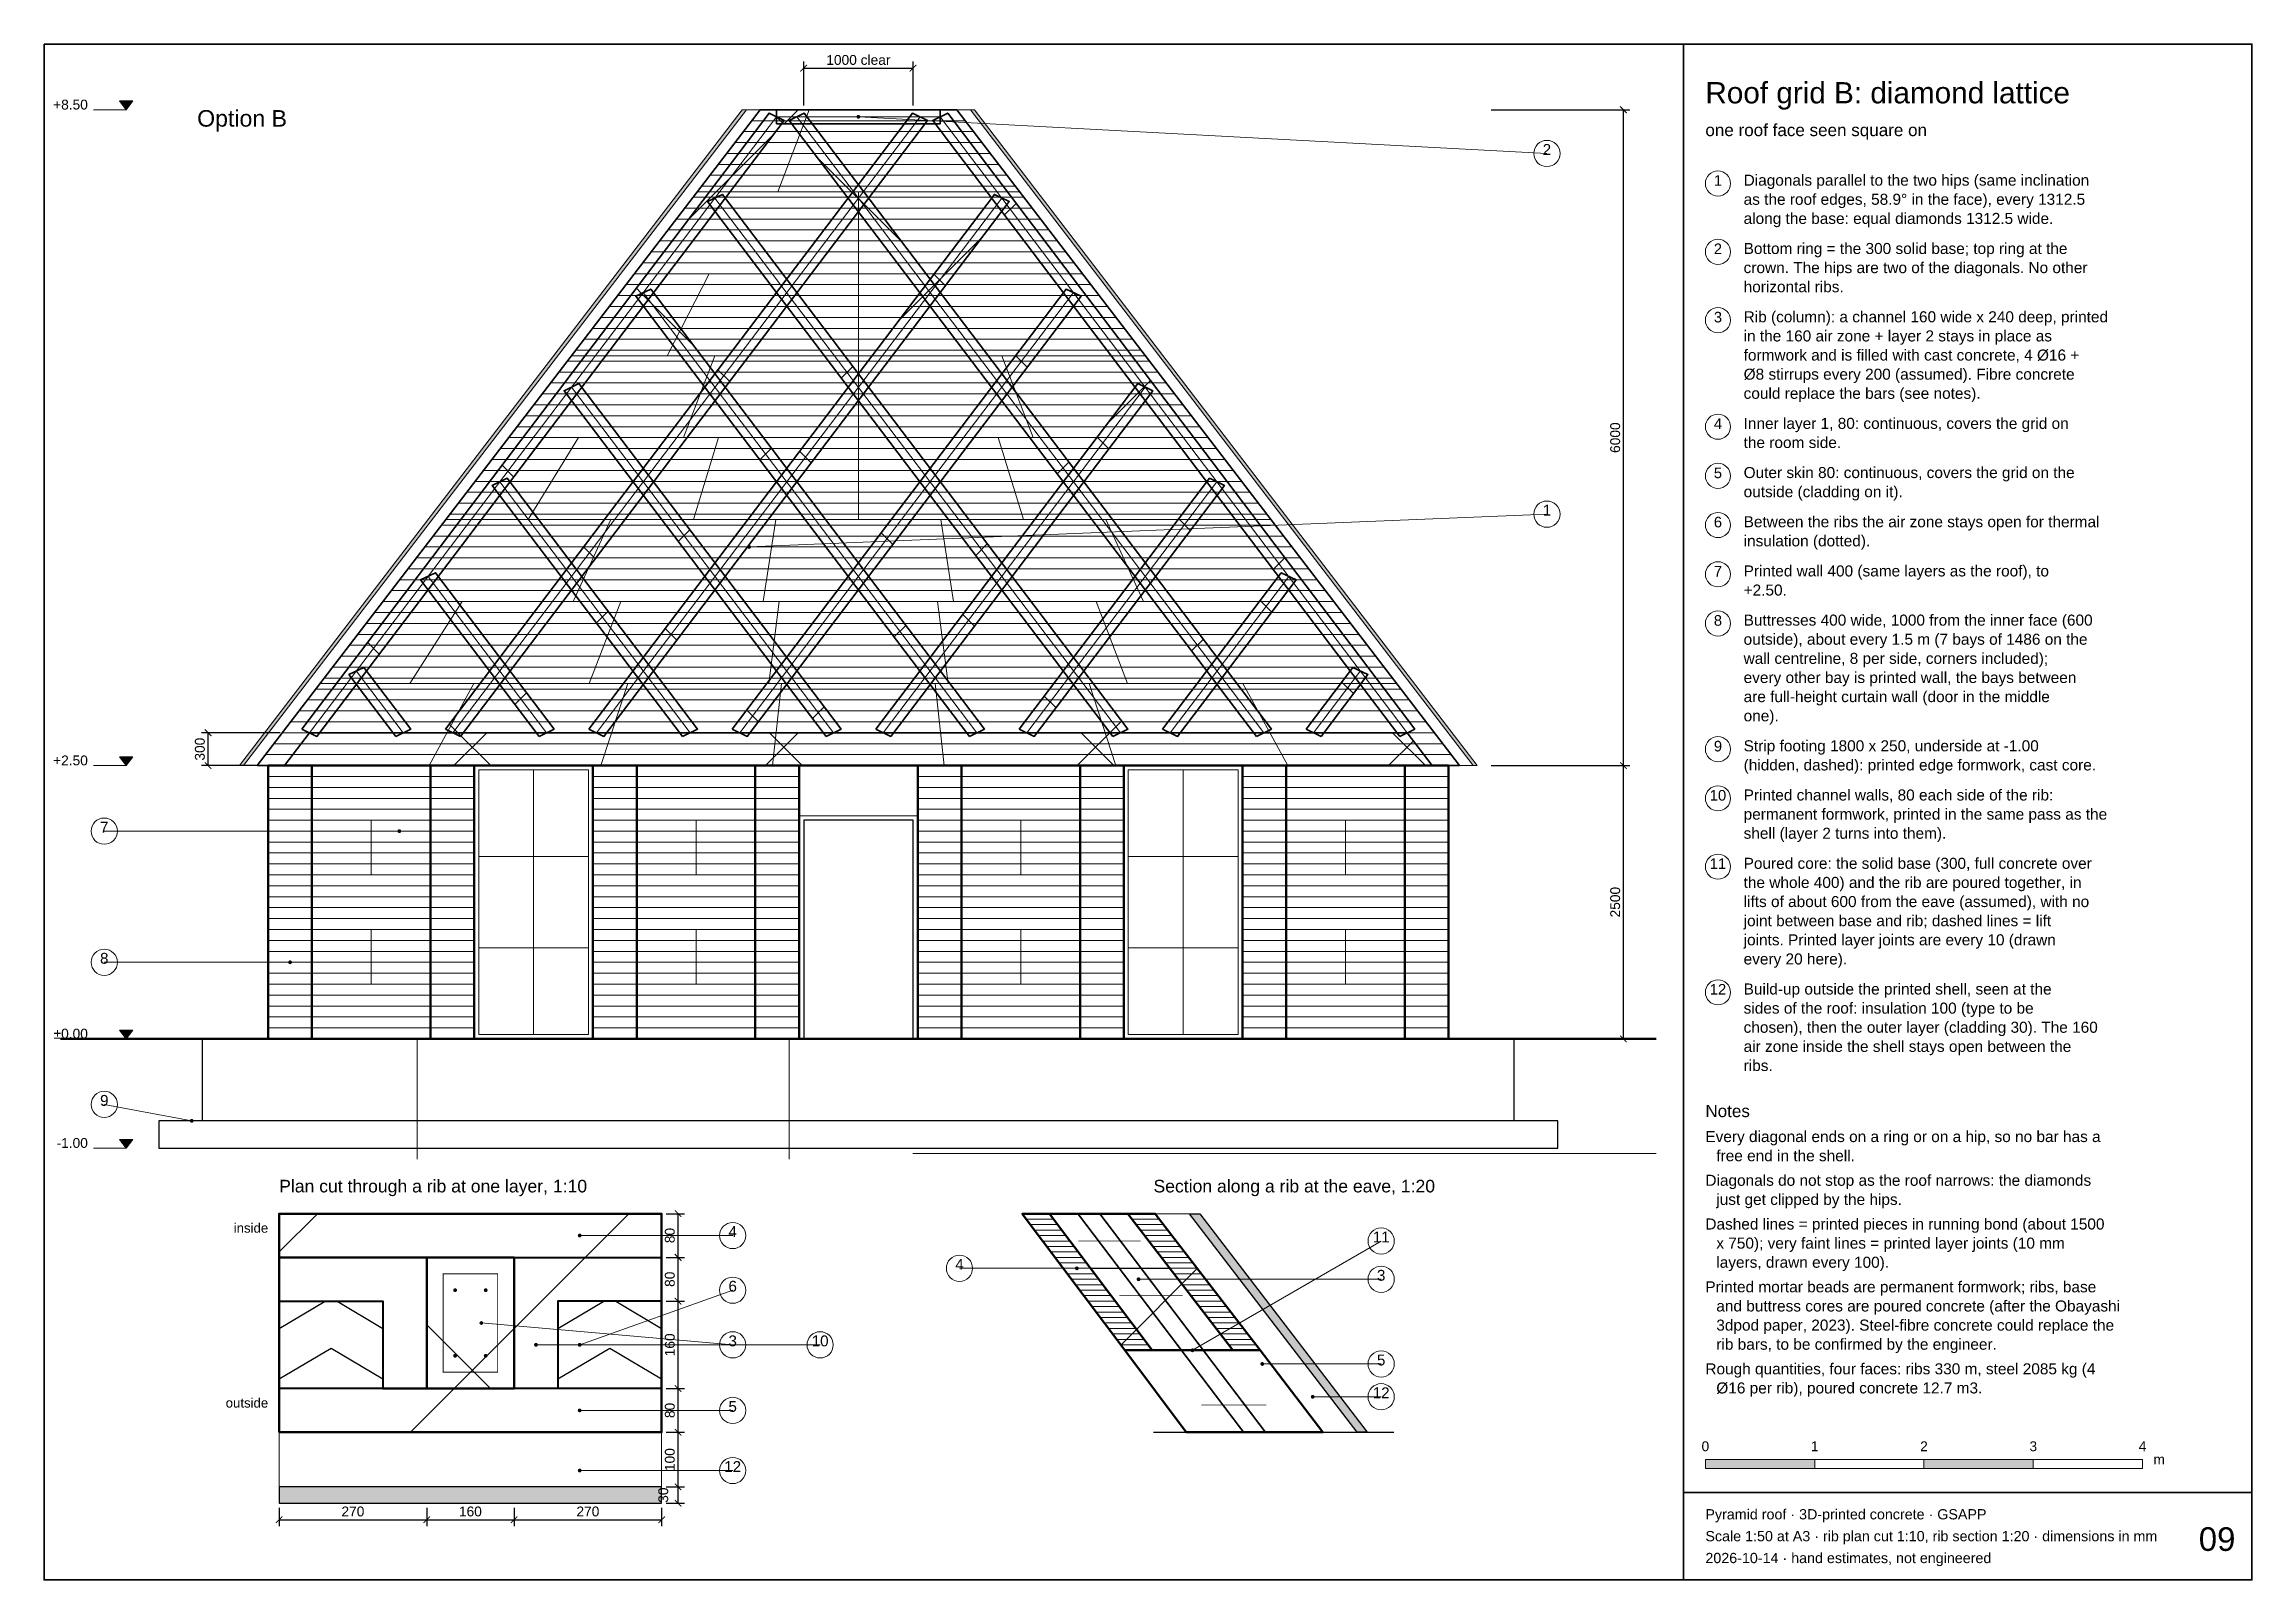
# Paper-space layout '09 roof-grid-B-elevation' of a CAD drawing. Header units: millimetres. Extents: x 8 to 412, y 8 to 289.
# The model-space entities are those that its viewports show. They can reach past a viewport. Long polylines and large blocks are cut down to what shows.
import ezdxf
from ezdxf.enums import TextEntityAlignment as Align

# ---------------------------------------------------------------- set-up
doc = ezdxf.new("R2010")
doc.units = ezdxf.units.MM
doc.linetypes.add('DASHED', pattern=[1.524, 1.27, -0.254])
for name, color, linetype, lineweight in [('ANNOTATION', 4, 'CONTINUOUS', 18), ('BACKGROUND', 9, 'CONTINUOUS', 13), ('CLADDING', 7, 'Continuous', 9), ('DIMS', 3, 'CONTINUOUS', 18), ('HATCH-CAST', 7, 'CONTINUOUS', 9), ('HATCH-EARTH', 8, 'CONTINUOUS', 9), ('HATCH-INSULATION', 7, 'Continuous', 9), ('HATCH-PRINTED', 7, 'CONTINUOUS', 9), ('HIDDEN-AXIS', 8, 'DASHED', 18), ('LINES', 7, 'CONTINUOUS', 25), ('OUTLINE-CUT', 7, 'CONTINUOUS', 50), ('OUTLINE-FINE', 7, 'CONTINUOUS', 25), ('PRINT-LAYERS', 7, 'CONTINUOUS', 9), ('PRINTED-BEAD', 7, 'CONTINUOUS', 25), ('REBAR', 1, 'CONTINUOUS', 0), ('TEXT', 7, 'CONTINUOUS', 18), ('TITLEBLOCK', 7, 'CONTINUOUS', 18)]:
    doc.layers.add(name, color=color, linetype=linetype, lineweight=lineweight)
doc.styles.get("Standard").update_dxf_attribs({"font": 'arial.ttf'})
doc.dimstyles.new('PYR-1-50', dxfattribs={"dimscale": 50, "dimtxt": 1.8, "dimasz": 1.2, "dimexe": 1.2, "dimexo": 0.8, "dimgap": 0.6, "dimtad": 1, "dimdec": 0, "dimtxsty": 'Standard', "dimblk": 'ARCHTICK', "dimcen": 2.5, "dimclrd": 3, "dimclre": 3, "dimclrt": 7, "dimazin": 3, "dimtfac": 1, "dimtmove": 0, "dimatfit": 3})
pattern_1 = [(0, (0, 0), (442.9134, 885.827), [0, -885.827])]
pattern_2 = [(45, (0, 0), (-1425.35, 1425.35), []), (135, (0, 0), (-1425.35, -1425.35), [])]
pattern_3 = [(45, (0, 0), (-1425.35, 1425.35), [])]

psp = doc.layouts.new('09 roof-grid-B-elevation')

# ---------------------------------------------------------------- texts
at = {"layer": 'TITLEBLOCK'}
for s, height, p in [('Roof grid B: diamond lattice', 3.888, (312, 277)), ('one roof face seen square on', 2.232, (312, 271.5)), ('Diagonals parallel to the two hips (same inclination', 2.016, (319, 262.5)), ('as the roof edges, 58.9° in the face), every 1312.5', 2.016, (319, 259)), ('along the base: equal diamonds 1312.5 wide.', 2.016, (319, 255.5)), ('Bottom ring = the 300 solid base; top ring at the', 2.016, (319, 250)), ('crown. The hips are two of the diagonals. No other', 2.016, (319, 246.5)), ('horizontal ribs.', 2.016, (319, 243)), ('Rib (column): a channel 160 wide x 240 deep, printed', 2.016, (319, 237.5)), ('in the 160 air zone + layer 2 stays in place as', 2.016, (319, 234)), ('formwork and is filled with cast concrete, 4 Ø16 +', 2.016, (319, 230.5)), ('Ø8 stirrups every 200 (assumed). Fibre concrete', 2.016, (319, 227)), ('could replace the bars (see notes).', 2.016, (319, 223.5)), ('Inner layer 1, 80: continuous, covers the grid on', 2.016, (319, 218)), ('the room side.', 2.016, (319, 214.5)), ('Outer skin 80: continuous, covers the grid on the', 2.016, (319, 209)), ('outside (cladding on it).', 2.016, (319, 205.5)), ('Between the ribs the air zone stays open for thermal', 2.016, (319, 200)), ('insulation (dotted).', 2.016, (319, 196.5)), ('+2.50.', 2.016, (319, 187.5)), ('Printed wall 400 (same layers as the roof), to', 2.016, (319, 191)), ('Buttresses 400 wide, 1000 from the inner face (600', 2.016, (319, 182)), ('outside), about every 1.5 m (7 bays of 1486 on the', 2.016, (319, 178.5)), ('wall centreline, 8 per side, corners included);', 2.016, (319, 175)), ('every other bay is printed wall, the bays between', 2.016, (319, 171.5)), ('are full-height curtain wall (door in the middle', 2.016, (319, 168)), ('one).', 2.016, (319, 164.5)), ('Strip footing 1800 x 250, underside at -1.00', 2.016, (319, 159)), ('(hidden, dashed): printed edge formwork, cast core.', 2.016, (319, 155.5)), ('Printed channel walls, 80 each side of the rib:', 2.016, (319, 150)), ('shell (layer 2 turns into them).', 2.016, (319, 143)), ('permanent formwork, printed in the same pass as the', 2.016, (319, 146.5)), ('Poured core: the solid base (300, full concrete over', 2.016, (319, 137.5)), ('the whole 400) and the rib are poured together, in', 2.016, (319, 134)), ('joint between base and rib; dashed lines = lift', 2.016, (319, 127)), ('lifts of about 600 from the eave (assumed), with no', 2.016, (319, 130.5)), ('joints. Printed layer joints are every 10 (drawn', 2.016, (319, 123.5)), ('every 20 here).', 2.016, (319, 120)), ('Build-up outside the printed shell, seen at the', 2.016, (319, 114.5)), ('sides of the roof: insulation 100 (type to be', 2.016, (319, 111)), ('chosen), then the outer layer (cladding 30). The 160', 2.016, (319, 107.5)), ('air zone inside the shell stays open between the', 2.016, (319, 104)), ('ribs.', 2.016, (319, 100.5)), ('Notes', 2.232, (312, 92)), ('Every diagonal ends on a ring or on a hip, so no bar has a', 2.016, (312, 87.5)), ('free end in the shell.', 2.016, (314, 84)), ('Diagonals do not stop as the roof narrows: the diamonds', 2.016, (312, 79.5)), ('just get clipped by the hips.', 2.016, (314, 76)), ('Dashed lines = printed pieces in running bond (about 1500', 2.016, (312, 71.5)), ('x 750); very faint lines = printed layer joints (10 mm', 2.016, (314, 68)), ('layers, drawn every 100).', 2.016, (314, 64.5)), ('Printed mortar beads are permanent formwork; ribs, base', 2.016, (312, 60)), ('and buttress cores are poured concrete (after the Obayashi', 2.016, (314, 56.5)), ('3dpod paper, 2023). Steel-fibre concrete could replace the', 2.016, (314, 53)), ('rib bars, to be confirmed by the engineer.', 2.016, (314, 49.5)), ('Rough quantities, four faces: ribs 330 m, steel 2085 kg (4', 2.016, (312, 45)), ('Ø16 per rib), poured concrete 12.7 m3.', 2.016, (314, 41.5)), ('m', 1.8, (394, 28.6)), ('Pyramid roof · 3D-printed concrete · GSAPP', 1.872, (312, 18.5)), ('Scale 1:50 at A3 · rib plan cut 1:10, rib section 1:20 · dimensions in mm', 1.872, (312, 14.5)), ('2026-10-14 · hand estimates, not engineered', 1.872, (312, 10.5))]:
    psp.add_text(s, height=height, dxfattribs=at).set_placement(p, align=Align.BOTTOM_LEFT)
for s, height, p in [('1', 1.94, (314.3, 262.5)), ('2', 1.94, (314.3, 250)), ('3', 1.94, (314.3, 237.5)), ('4', 1.94, (314.3, 218)), ('5', 1.94, (314.3, 209)), ('6', 1.94, (314.3, 200)), ('7', 1.94, (314.3, 191)), ('8', 1.94, (314.3, 182)), ('9', 1.94, (314.3, 159)), ('10', 1.944, (314.3, 150)), ('11', 1.944, (314.3, 137.5)), ('12', 1.944, (314.3, 114.5)), ('0', 1.8, (312, 31)), ('1', 1.8, (332, 31)), ('2', 1.8, (352, 31)), ('3', 1.8, (372, 31)), ('4', 1.8, (392, 31))]:
    psp.add_text(s, height=height, dxfattribs=at).set_placement(p, align=Align.BOTTOM_CENTER)
psp.add_text('09', height=4.32, dxfattribs=at).set_placement((409, 12), align=Align.BOTTOM_RIGHT)

msp = doc.modelspace()

# ---------------------------------------------------------------- texts
at = {"layer": 'ANNOTATION', "ltscale": 50}
for s, p in [('+8.50', (137593.2, 12935)), ('+2.50', (137593.2, 6935)), ('±0.00', (137593.2, 4435)), ('-1.00', (137593.2, 3435))]:
    msp.add_text(s, height=90, dxfattribs=at).set_placement(p, align=Align.BOTTOM_RIGHT)
for s, height, p in [('2', 99.4, (150943.2, 12516.8)), ('1', 99.4, (150943.2, 9216.8)), ('7', 99.4, (137743.2, 6316.8)), ('8', 99.4, (137743.2, 5116.8)), ('9', 99.4, (137743.2, 3816.8)), ('4', 99.4, (143493.2, 2616.8)), ('11', 99.36, (149426.5, 2566.8)), ('4', 99.4, (145568.2, 2316.8)), ('6', 99.4, (143493.2, 2116.8)), ('3', 99.4, (149426.5, 2216.8)), ('3', 99.4, (143493.2, 1616.8)), ('10', 99.36, (144293.2, 1616.8)), ('5', 99.4, (149426.5, 1441.8)), ('12', 99.36, (149426.5, 1141.8)), ('5', 99.4, (143493.2, 1016.8)), ('12', 99.36, (143493.2, 466.8))]:
    msp.add_text(s, height=height, dxfattribs=at).set_placement(p, align=Align.BOTTOM_CENTER)
at = {"layer": 'TEXT', "ltscale": 50}
for s, height, p in [('Option B', 151.2, (138593.2, 12760)), ('Plan cut through a rib at one layer, 1:10', 115.2, (139343.2, 3020)), ('Section along a rib at the eave, 1:20', 115.2, (147343.2, 3020))]:
    msp.add_text(s, height=height, dxfattribs=at).set_placement(p, align=Align.BOTTOM_LEFT)
for s, p in [('inside', (139243.2, 2660)), ('outside', (139243.2, 1060))]:
    msp.add_text(s, height=86.4, dxfattribs=at).set_placement(p, align=Align.BOTTOM_RIGHT)

# ---------------------------------------------------------------- blocks, each defined once
blk = doc.blocks.new('_ARCHTICK')
at = {"color": 0, "linetype": 'BYBLOCK', "const_width": 0.15}
blk.add_lwpolyline([(-0.5, -0.5), (0.5, 0.5)], dxfattribs=at)

# ---------------------------------------------------------------- dimensions: what is measured, and where the dimension line sits
at = {"layer": 'DIMS'}
msp.add_linear_dim(base=(144143.2, 13340), p1=(144143.2, 12960), p2=(145143.2, 12960), text='<> clear', dimstyle='PYR-1-50', dxfattribs=at).render()
for base, p1, p2 in [((151643.2, 6960), (150393.2, 6960), (150393.2, 12960)), ((138693.2, 6960), (139393.2, 6960), (139393.2, 7260)), ((151643.2, 4460), (150743.2, 4460), (150743.2, 6960))]:
    msp.add_linear_dim(base=base, p1=p1, p2=p2, angle=90, dimstyle='PYR-1-50', dxfattribs=at).render()
for base, p1, p2 in [((142993.2, 2460), (142843.2, 2460), (142843.2, 2860)), ((142993.2, 2060), (142843.2, 2060), (142843.2, 2460)), ((142993.2, 1260), (142843.2, 1260), (142843.2, 2060)), ((142993.2, 860), (142843.2, 860), (142843.2, 1260)), ((142993.2, 360), (142843.2, 360), (142843.2, 860)), ((142993.2, 210), (142843.2, 210), (142843.2, 360))]:
    msp.add_linear_dim(base=base, p1=p1, p2=p2, angle=90, dimstyle='PYR-1-50', override={"dimlfac": 0.2}, dxfattribs=at).render()
for base, p1, p2 in [((139343.2, 60), (139343.2, 210), (140693.2, 210)), ((140693.2, 60), (140693.2, 210), (141493.2, 210)), ((141493.2, 60), (141493.2, 210), (142843.2, 210))]:
    msp.add_linear_dim(base=base, p1=p1, p2=p2, dimstyle='PYR-1-50', override={"dimlfac": 0.2}, dxfattribs=at).render()

# ---------------------------------------------------------------- hatches: boundary and pattern name
at = {"layer": 'ANNOTATION', "ltscale": 50}
h = msp.add_hatch(color=7, dxfattribs=at)
h.dxf.hatch_style = 1
h.paths.add_polyline_path([(138003.2, 13040), (137943.2, 12960), (137883.2, 13040)])
h = msp.add_hatch(color=7, dxfattribs=at)
h.dxf.hatch_style = 1
edge = h.paths.add_edge_path()
edge.add_arc((144643.2, 12896), 17.5, 0, 360)
h = msp.add_hatch(color=7, dxfattribs=at)
h.dxf.hatch_style = 1
edge = h.paths.add_edge_path()
edge.add_arc((143643.2, 8960), 17.5, 0, 360)
h = msp.add_hatch(color=7, dxfattribs=at)
h.dxf.hatch_style = 1
h.paths.add_polyline_path([(138003.2, 7040), (137943.2, 6960), (137883.2, 7040)])
h = msp.add_hatch(color=7, dxfattribs=at)
h.dxf.hatch_style = 1
edge = h.paths.add_edge_path()
edge.add_arc((140443.2, 6360), 17.5, 0, 360)
h = msp.add_hatch(color=7, dxfattribs=at)
h.dxf.hatch_style = 1
edge = h.paths.add_edge_path()
edge.add_arc((139443.2, 5160), 17.5, 0, 360)
h = msp.add_hatch(color=7, dxfattribs=at)
h.dxf.hatch_style = 1
h.paths.add_polyline_path([(138003.2, 4540), (137943.2, 4460), (137883.2, 4540)])
h = msp.add_hatch(color=7, dxfattribs=at)
h.dxf.hatch_style = 1
edge = h.paths.add_edge_path()
edge.add_arc((138543.2, 3710), 17.5, 0, 360)
h = msp.add_hatch(color=7, dxfattribs=at)
h.dxf.hatch_style = 1
h.paths.add_polyline_path([(138003.2, 3540), (137943.2, 3460), (137883.2, 3540)])
h = msp.add_hatch(color=7, dxfattribs=at)
h.dxf.hatch_style = 1
edge = h.paths.add_edge_path()
edge.add_arc((142093.2, 2660), 17.5, 0, 360)
h = msp.add_hatch(color=7, dxfattribs=at)
h.dxf.hatch_style = 1
edge = h.paths.add_edge_path()
edge.add_arc((146643.2, 2360), 17.5, 0, 360)
h = msp.add_hatch(color=7, dxfattribs=at)
h.dxf.hatch_style = 1
edge = h.paths.add_edge_path()
edge.add_arc((147206.5, 2260), 17.5, 0, 360)
h = msp.add_hatch(color=7, dxfattribs=at)
h.dxf.hatch_style = 1
edge = h.paths.add_edge_path()
edge.add_arc((141193.2, 1860), 17.5, 0, 360)
h = msp.add_hatch(color=7, dxfattribs=at)
h.dxf.hatch_style = 1
edge = h.paths.add_edge_path()
edge.add_arc((141693.2, 1660), 17.5, 0, 360)
h = msp.add_hatch(color=7, dxfattribs=at)
h.dxf.hatch_style = 1
edge = h.paths.add_edge_path()
edge.add_arc((142093.2, 1660), 17.5, 0, 360)
h = msp.add_hatch(color=7, dxfattribs=at)
h.dxf.hatch_style = 1
edge = h.paths.add_edge_path()
edge.add_arc((147699.4, 1610), 17.5, 0, 360)
h = msp.add_hatch(color=7, dxfattribs=at)
h.dxf.hatch_style = 1
edge = h.paths.add_edge_path()
edge.add_arc((148339, 1485), 17.5, 0, 360)
h = msp.add_hatch(color=7, dxfattribs=at)
h.dxf.hatch_style = 1
edge = h.paths.add_edge_path()
edge.add_arc((142093.2, 1060), 17.5, 0, 360)
h = msp.add_hatch(color=7, dxfattribs=at)
h.dxf.hatch_style = 1
edge = h.paths.add_edge_path()
edge.add_arc((148800.2, 1185), 17.5, 0, 360)
h = msp.add_hatch(color=7, dxfattribs=at)
h.dxf.hatch_style = 1
edge = h.paths.add_edge_path()
edge.add_arc((142093.2, 510), 17.5, 0, 360)
at = {"layer": 'CLADDING', "ltscale": 50}
h = msp.add_hatch(color=7, dxfattribs=at)
h.dxf.hatch_style = 1
h.paths.add_polyline_path([(138980.7, 6960), (143580.7, 12960), (143618.2, 12960), (139018.2, 6960)])
h = msp.add_hatch(color=7, dxfattribs=at)
h.dxf.hatch_style = 1
h.paths.add_polyline_path([(150268.2, 6960), (145668.2, 12960), (145705.7, 12960), (150305.7, 6960)])
h = msp.add_hatch(color=7, dxfattribs=at)
h.dxf.hatch_style = 1
h.paths.add_polyline_path([(149205.7, 860), (147672.3, 2860), (147766.1, 2860), (149299.4, 860)])
h = msp.add_hatch(color=7, dxfattribs=at)
h.dxf.hatch_style = 1
h.paths.add_polyline_path([(142843.2, 360), (142843.2, 210), (139343.2, 210), (139343.2, 360)])
at = {"layer": 'HATCH-CAST', "ltscale": 50}
h = msp.add_hatch(dxfattribs=at)
h.set_pattern_fill('ANSI37', scale=25.19685)
h.set_pattern_definition(pattern_2)
h.paths.add_polyline_path([(139714.1, 7260), (139620.7, 7260), (139552.2, 7293), (143826.1, 12929), (143894.6, 12896), (143894.6, 12832), (143939.6, 12832), (143424.1, 12152.3), (143399.1, 12185.3), (143262.2, 12119.3), (143330.7, 12029.1), (142767.9, 11286.9), (142742.9, 11319.9), (142605.9, 11254), (142674.4, 11163.7), (142111.6, 10421.5), (142086.6, 10454.5), (141949.7, 10388.6), (142018.2, 10298.3), (141455.4, 9556.2), (141430.4, 9589.1), (141293.4, 9523.2), (141361.9, 9432.9), (140799.1, 8690.8), (140774.1, 8723.7), (140637.2, 8657.8), (140705.7, 8567.5), (140142.9, 7825.4), (140117.9, 7858.4), (139980.9, 7792.4), (140049.4, 7702.1)])
h = msp.add_hatch(dxfattribs=at)
h.set_pattern_fill('ANSI37', scale=25.19685)
h.set_pattern_definition(pattern_2)
h.paths.add_polyline_path([(145391.7, 12960), (145391.7, 12832), (143894.6, 12832), (143894.6, 12960)])
h = msp.add_hatch(dxfattribs=at)
h.set_pattern_fill('ANSI37', scale=25.19685)
h.set_pattern_definition(pattern_2)
h.paths.add_polyline_path([(147268.2, 10298.3), (147336.6, 10388.6), (147199.7, 10454.5), (147174.7, 10421.5), (146611.9, 11163.7), (146680.4, 11254), (146543.4, 11319.9), (146518.4, 11286.9), (145955.7, 12029.1), (146024.1, 12119.3), (145887.2, 12185.3), (145862.2, 12152.3), (145346.7, 12832), (145391.7, 12832), (145391.7, 12896), (145460.2, 12929), (149734.1, 7293), (149665.7, 7260), (149572.2, 7260), (149236.9, 7702.1), (149305.4, 7792.4), (149168.4, 7858.4), (149143.4, 7825.4), (148580.7, 8567.5), (148649.1, 8657.8), (148512.2, 8723.7), (148487.2, 8690.8), (147924.4, 9432.9), (147992.9, 9523.2), (147855.9, 9589.1), (147830.9, 9556.2)])
h = msp.add_hatch(dxfattribs=at)
h.set_pattern_fill('ANSI37', scale=25.19685)
h.set_pattern_definition(pattern_2)
h.paths.add_polyline_path([(144034.2, 12832), (144221.2, 12832), (145299.4, 11410.2), (145205.9, 11286.9)])
h = msp.add_hatch(dxfattribs=at)
h.set_pattern_fill('ANSI37', scale=25.19685)
h.set_pattern_definition(pattern_2)
h.paths.add_polyline_path([(145065.1, 12832), (145252.1, 12832), (144736.6, 12152.3), (144643.2, 12275.6)])
h = msp.add_hatch(dxfattribs=at)
h.set_pattern_fill('ANSI37', scale=25.19685)
h.set_pattern_definition(pattern_2)
h.paths.add_polyline_path([(143399.1, 12185.3), (145299.4, 9679.4), (145205.9, 9556.2), (143262.2, 12119.3)])
h = msp.add_hatch(dxfattribs=at)
h.set_pattern_fill('ANSI37', scale=25.19685)
h.set_pattern_definition(pattern_2)
h.paths.add_polyline_path([(144549.7, 12152.3), (144643.2, 12029.1), (144080.4, 11286.9), (143986.9, 11410.2)])
h = msp.add_hatch(dxfattribs=at)
h.set_pattern_fill('ANSI37', scale=25.19685)
h.set_pattern_definition(pattern_2)
h.paths.add_polyline_path([(144736.6, 10421.5), (144643.2, 10544.8), (145887.2, 12185.3), (146024.1, 12119.3)])
h = msp.add_hatch(dxfattribs=at)
h.set_pattern_fill('ANSI37', scale=25.19685)
h.set_pattern_definition(pattern_2)
h.paths.add_polyline_path([(145205.9, 7825.4), (142605.9, 11254), (142742.9, 11319.9), (145299.4, 7948.6)])
h = msp.add_hatch(dxfattribs=at)
h.set_pattern_fill('ANSI37', scale=25.19685)
h.set_pattern_definition(pattern_2)
h.paths.add_polyline_path([(146543.4, 11319.9), (146680.4, 11254), (144736.6, 8690.8), (144643.2, 8814)])
h = msp.add_hatch(dxfattribs=at)
h.set_pattern_fill('ANSI37', scale=25.19685)
h.set_pattern_definition(pattern_2)
h.paths.add_polyline_path([(143893.4, 11286.9), (143986.9, 11163.7), (143424.1, 10421.5), (143330.7, 10544.8)])
h = msp.add_hatch(dxfattribs=at)
h.set_pattern_fill('ANSI37', scale=25.19685)
h.set_pattern_definition(pattern_2)
h.paths.add_polyline_path([(145862.2, 10421.5), (145299.4, 11163.7), (145392.9, 11286.9), (145955.7, 10544.8)])
h = msp.add_hatch(dxfattribs=at)
h.set_pattern_fill('ANSI37', scale=25.19685)
h.set_pattern_definition(pattern_2)
h.paths.add_polyline_path([(144484.1, 7293), (144415.7, 7260), (144322.2, 7260), (141949.7, 10388.6), (142086.6, 10454.5)])
h = msp.add_hatch(dxfattribs=at)
h.set_pattern_fill('ANSI37', scale=25.19685)
h.set_pattern_definition(pattern_2)
h.paths.add_polyline_path([(143237.2, 10421.5), (143330.7, 10298.3), (142767.9, 9556.2), (142674.4, 9679.4)])
h = msp.add_hatch(dxfattribs=at)
h.set_pattern_fill('ANSI37', scale=25.19685)
h.set_pattern_definition(pattern_2)
h.paths.add_polyline_path([(144080.4, 9556.2), (143986.9, 9679.4), (144549.7, 10421.5), (144643.2, 10298.3)])
h = msp.add_hatch(dxfattribs=at)
h.set_pattern_fill('ANSI37', scale=25.19685)
h.set_pattern_definition(pattern_2)
h.paths.add_polyline_path([(144802.2, 7293), (147199.7, 10454.5), (147336.6, 10388.6), (144964.1, 7260), (144870.7, 7260)])
h = msp.add_hatch(dxfattribs=at)
h.set_pattern_fill('ANSI37', scale=25.19685)
h.set_pattern_definition(pattern_2)
h.paths.add_polyline_path([(146518.4, 9556.2), (145955.7, 10298.3), (146049.1, 10421.5), (146611.9, 9679.4)])
h = msp.add_hatch(dxfattribs=at)
h.set_pattern_fill('ANSI37', scale=25.19685)
h.set_pattern_definition(pattern_2)
h.paths.add_polyline_path([(141293.4, 9523.2), (141430.4, 9589.1), (143171.6, 7293), (143103.2, 7260), (143009.7, 7260)])
h = msp.add_hatch(dxfattribs=at)
h.set_pattern_fill('ANSI37', scale=25.19685)
h.set_pattern_definition(pattern_2)
h.paths.add_polyline_path([(142580.9, 9556.2), (142674.4, 9432.9), (142111.6, 8690.8), (142018.2, 8814)])
h = msp.add_hatch(dxfattribs=at)
h.set_pattern_fill('ANSI37', scale=25.19685)
h.set_pattern_definition(pattern_2)
h.paths.add_polyline_path([(143424.1, 8690.8), (143330.7, 8814), (143893.4, 9556.2), (143986.9, 9432.9)])
h = msp.add_hatch(dxfattribs=at)
h.set_pattern_fill('ANSI37', scale=25.19685)
h.set_pattern_definition(pattern_2)
h.paths.add_polyline_path([(145392.9, 9556.2), (145955.7, 8814), (145862.2, 8690.8), (145299.4, 9432.9)])
h = msp.add_hatch(dxfattribs=at)
h.set_pattern_fill('ANSI37', scale=25.19685)
h.set_pattern_definition(pattern_2)
h.paths.add_polyline_path([(147992.9, 9523.2), (146276.6, 7260), (146183.2, 7260), (146114.7, 7293), (147855.9, 9589.1)])
h = msp.add_hatch(dxfattribs=at)
h.set_pattern_fill('ANSI37', scale=25.19685)
h.set_pattern_definition(pattern_2)
h.paths.add_polyline_path([(147174.7, 8690.8), (146611.9, 9432.9), (146705.4, 9556.2), (147268.2, 8814)])
h = msp.add_hatch(dxfattribs=at)
h.set_pattern_fill('ANSI37', scale=25.19685)
h.set_pattern_definition(pattern_2)
h.paths.add_polyline_path([(141859.1, 7293), (141790.7, 7260), (141697.2, 7260), (140637.2, 8657.8), (140774.1, 8723.7)])
h = msp.add_hatch(dxfattribs=at)
h.set_pattern_fill('ANSI37', scale=25.19685)
h.set_pattern_definition(pattern_2)
h.paths.add_polyline_path([(141924.7, 8690.8), (142018.2, 8567.5), (141455.4, 7825.4), (141361.9, 7948.6)])
h = msp.add_hatch(dxfattribs=at)
h.set_pattern_fill('ANSI37', scale=25.19685)
h.set_pattern_definition(pattern_2)
h.paths.add_polyline_path([(142767.9, 7825.4), (142674.4, 7948.6), (143237.2, 8690.8), (143330.7, 8567.5)])
h = msp.add_hatch(dxfattribs=at)
h.set_pattern_fill('ANSI37', scale=25.19685)
h.set_pattern_definition(pattern_2)
h.paths.add_polyline_path([(144549.7, 8690.8), (144643.2, 8567.5), (144080.4, 7825.4), (143986.9, 7948.6)])
h = msp.add_hatch(dxfattribs=at)
h.set_pattern_fill('ANSI37', scale=25.19685)
h.set_pattern_definition(pattern_2)
h.paths.add_polyline_path([(146049.1, 8690.8), (146611.9, 7948.6), (146518.4, 7825.4), (145955.7, 8567.5)])
h = msp.add_hatch(dxfattribs=at)
h.set_pattern_fill('ANSI37', scale=25.19685)
h.set_pattern_definition(pattern_2)
h.paths.add_polyline_path([(147830.9, 7825.4), (147268.2, 8567.5), (147361.6, 8690.8), (147924.4, 7948.6)])
h = msp.add_hatch(dxfattribs=at)
h.set_pattern_fill('ANSI37', scale=25.19685)
h.set_pattern_definition(pattern_2)
h.paths.add_polyline_path([(147427.2, 7293), (148512.2, 8723.7), (148649.1, 8657.8), (147589.1, 7260), (147495.7, 7260)])
h = msp.add_hatch(dxfattribs=at)
h.set_pattern_fill('ANSI37', scale=25.19685)
h.set_pattern_definition(pattern_2)
h.paths.add_polyline_path([(139980.9, 7792.4), (140117.9, 7858.4), (140546.6, 7293), (140478.2, 7260), (140384.7, 7260)])
h = msp.add_hatch(dxfattribs=at)
h.set_pattern_fill('ANSI37', scale=25.19685)
h.set_pattern_definition(pattern_2)
h.paths.add_polyline_path([(141361.9, 7702.1), (141026.6, 7260), (140933.2, 7260), (140864.7, 7293), (141268.4, 7825.4)])
h = msp.add_hatch(dxfattribs=at)
h.set_pattern_fill('ANSI37', scale=25.19685)
h.set_pattern_definition(pattern_2)
h.paths.add_polyline_path([(142177.2, 7293), (142580.9, 7825.4), (142674.4, 7702.1), (142339.1, 7260), (142245.7, 7260)])
h = msp.add_hatch(dxfattribs=at)
h.set_pattern_fill('ANSI37', scale=25.19685)
h.set_pattern_definition(pattern_2)
h.paths.add_polyline_path([(143986.9, 7702.1), (143651.6, 7260), (143558.2, 7260), (143489.7, 7293), (143893.4, 7825.4)])
h = msp.add_hatch(dxfattribs=at)
h.set_pattern_fill('ANSI37', scale=25.19685)
h.set_pattern_definition(pattern_2)
h.paths.add_polyline_path([(145299.4, 7702.1), (145392.9, 7825.4), (145796.6, 7293), (145728.2, 7260), (145634.7, 7260)])
h = msp.add_hatch(dxfattribs=at)
h.set_pattern_fill('ANSI37', scale=25.19685)
h.set_pattern_definition(pattern_2)
h.paths.add_polyline_path([(147109.1, 7293), (147040.7, 7260), (146947.2, 7260), (146611.9, 7702.1), (146705.4, 7825.4)])
h = msp.add_hatch(dxfattribs=at)
h.set_pattern_fill('ANSI37', scale=25.19685)
h.set_pattern_definition(pattern_2)
h.paths.add_polyline_path([(147924.4, 7702.1), (148017.9, 7825.4), (148421.6, 7293), (148353.2, 7260), (148259.7, 7260)])
h = msp.add_hatch(dxfattribs=at)
h.set_pattern_fill('ANSI37', scale=25.19685)
h.set_pattern_definition(pattern_2)
h.paths.add_polyline_path([(149305.4, 7792.4), (148901.6, 7260), (148808.2, 7260), (148739.7, 7293), (149168.4, 7858.4)])
h = msp.add_hatch(dxfattribs=at)
h.set_pattern_fill('ANSI37', scale=25.19685)
h.set_pattern_definition(pattern_2)
h.paths.add_polyline_path([(149893.2, 6960), (139393.2, 6960), (139620.7, 7260), (149665.7, 7260)])
h = msp.add_hatch(dxfattribs=at)
h.set_pattern_fill('ANSI37', scale=25.19685)
h.set_pattern_definition(pattern_2)
h.paths.add_polyline_path([(146393.2, 2860), (147109.8, 2860), (148068.2, 1610), (147330.7, 1610)])
h = msp.add_hatch(dxfattribs=at)
h.set_pattern_fill('ANSI37', scale=25.19685)
h.set_pattern_definition(pattern_2)
h.paths.add_polyline_path([(140693.2, 2460), (141493.2, 2460), (141493.2, 1260), (140693.2, 1260)])
h = msp.add_hatch(dxfattribs=at)
h.set_pattern_fill('ANSI37', scale=25.19685)
h.set_pattern_definition(pattern_2)
h.paths.add_polyline_path([(147330.7, 1610), (148068.2, 1610), (148318.2, 1610), (148893.2, 860), (147643.2, 860), (147080.7, 1610)])
at = {"layer": 'HATCH-EARTH', "ltscale": 50}
h = msp.add_hatch(dxfattribs=at)
h.set_pattern_fill('EARTH', scale=37.795276)
h.set_pattern_definition([(0, (0, 0), (9070.87, 9070.87), [9070.9, -9070.9]), (0, (0, 3402), (9070.87, 9070.87), [9070.9, -9070.9]), (0, (0, 6803), (9070.87, 9070.87), [9070.9, -9070.9]), (90, (1134, 7937), (-9070.87, 9070.87), [9070.9, -9070.9]), (90, (4535, 7937), (-9070.87, 9070.87), [9070.9, -9070.9]), (90, (7937, 7937), (-9070.87, 9070.87), [9070.9, -9070.9])])
h.paths.add_polyline_path([(137343.2, 3360), (137343.2, 4460), (139243.2, 4460), (139643.2, 4460), (140728.9, 4460), (141128.9, 4460), (142214.6, 4460), (142614.6, 4460), (143700.3, 4460), (144100.3, 4460), (144143.2, 4460), (145143.2, 4460), (145186, 4460), (145586, 4460), (146671.7, 4460), (147071.7, 4460), (148157.4, 4460), (148557.4, 4460), (149643.2, 4460), (150043.2, 4460), (151943.2, 4460), (151943.2, 3360)])
at = {"layer": 'HATCH-INSULATION', "ltscale": 50}
h = msp.add_hatch(dxfattribs=at)
h.set_pattern_fill('DOTS', scale=23.622047)
h.set_pattern_definition(pattern_1)
h.paths.add_polyline_path([(139018.2, 6960), (143618.2, 12960), (143743.2, 12960), (139143.2, 6960)])
h = msp.add_hatch(dxfattribs=at)
h.set_pattern_fill('DOTS', scale=23.622047)
h.set_pattern_definition(pattern_1)
h.paths.add_polyline_path([(150143.2, 6960), (145543.2, 12960), (145668.2, 12960), (150268.2, 6960)])
h = msp.add_hatch(dxfattribs=at)
h.set_pattern_fill('DOTS', scale=23.622047)
h.set_pattern_definition(pattern_1)
h.paths.add_polyline_path([(148893.2, 860), (147359.8, 2860), (147672.3, 2860), (149205.7, 860)])
h = msp.add_hatch(dxfattribs=at)
h.set_pattern_fill('DOTS', scale=23.622047)
h.set_pattern_definition(pattern_1)
h.paths.add_polyline_path([(139343.2, 2060), (139763.3, 2060), (139343.2, 1811)])
h = msp.add_hatch(dxfattribs=at)
h.set_pattern_fill('DOTS', scale=23.622047)
h.set_pattern_definition(pattern_1)
h.paths.add_polyline_path([(140293.2, 1811), (139873, 2060), (140293.2, 2060)])
h = msp.add_hatch(dxfattribs=at)
h.set_pattern_fill('DOTS', scale=23.622047)
h.set_pattern_definition(pattern_1)
h.paths.add_polyline_path([(141893.2, 2060), (142313.3, 2060), (141893.2, 1811)])
h = msp.add_hatch(dxfattribs=at)
h.set_pattern_fill('DOTS', scale=23.622047)
h.set_pattern_definition(pattern_1)
h.paths.add_polyline_path([(142843.2, 2060), (142843.2, 1811), (142423, 2060)])
h = msp.add_hatch(dxfattribs=at)
h.set_pattern_fill('DOTS', scale=23.622047)
h.set_pattern_definition(pattern_1)
h.paths.add_polyline_path([(139343.2, 1260), (139343.2, 1346), (139818.2, 1627.5), (140293.2, 1346), (140293.2, 1260)])
h = msp.add_hatch(dxfattribs=at)
h.set_pattern_fill('DOTS', scale=23.622047)
h.set_pattern_definition(pattern_1)
h.paths.add_polyline_path([(142843.2, 1260), (141893.2, 1260), (141893.2, 1346), (142368.2, 1627.5), (142843.2, 1346)])
h = msp.add_hatch(dxfattribs=at)
h.set_pattern_fill('DOTS', scale=23.622047)
h.set_pattern_definition(pattern_1)
h.paths.add_polyline_path([(142843.2, 860), (142843.2, 360), (139343.2, 360), (139343.2, 860)])
at = {"layer": 'HATCH-PRINTED', "ltscale": 50}
h = msp.add_hatch(dxfattribs=at)
h.set_pattern_fill('ANSI31', scale=25.19685)
h.set_pattern_definition(pattern_3)
h.paths.add_polyline_path([(142843.2, 2860), (142843.2, 2460), (141493.2, 2460), (140693.2, 2460), (139343.2, 2460), (139343.2, 2860)])
h = msp.add_hatch(dxfattribs=at)
h.set_pattern_fill('ANSI31', scale=25.19685)
h.set_pattern_definition(pattern_3)
h.paths.add_polyline_path([(147080.7, 1610), (146143.2, 2860), (146393.2, 2860), (147330.7, 1610)])
h = msp.add_hatch(dxfattribs=at)
h.set_pattern_fill('ANSI31', scale=25.19685)
h.set_pattern_definition(pattern_3)
h.paths.add_polyline_path([(148318.2, 1610), (148068.2, 1610), (147109.8, 2860), (147359.8, 2860)])
h = msp.add_hatch(dxfattribs=at)
h.set_pattern_fill('ANSI31', scale=25.19685)
h.set_pattern_definition(pattern_3)
h.paths.add_polyline_path([(140693.2, 2460), (140693.2, 1260), (140293.2, 1260), (140293.2, 2060), (139343.2, 2060), (139343.2, 2460)])
h = msp.add_hatch(dxfattribs=at)
h.set_pattern_fill('ANSI31', scale=25.19685)
h.set_pattern_definition(pattern_3)
h.paths.add_polyline_path([(141893.2, 2060), (141893.2, 1260), (141493.2, 1260), (141493.2, 2460), (142843.2, 2460), (142843.2, 2060)])
h = msp.add_hatch(dxfattribs=at)
h.set_pattern_fill('ANSI31', scale=25.19685)
h.set_pattern_definition(pattern_3)
h.paths.add_polyline_path([(139763.3, 2060), (139873, 2060), (140293.2, 1811), (140293.2, 1346), (139818.2, 1627.5), (139343.2, 1346), (139343.2, 1811)])
h = msp.add_hatch(dxfattribs=at)
h.set_pattern_fill('ANSI31', scale=25.19685)
h.set_pattern_definition(pattern_3)
h.paths.add_polyline_path([(141893.2, 1811), (142313.3, 2060), (142423, 2060), (142843.2, 1811), (142843.2, 1346), (142368.2, 1627.5), (141893.2, 1346)])
h = msp.add_hatch(dxfattribs=at)
h.set_pattern_fill('ANSI31', scale=25.19685)
h.set_pattern_definition(pattern_3)
h.paths.add_polyline_path([(140293.2, 1260), (140693.2, 1260), (141493.2, 1260), (141893.2, 1260), (142843.2, 1260), (142843.2, 860), (139343.2, 860), (139343.2, 1260)])
at = {"layer": 'REBAR', "ltscale": 50}
h = msp.add_hatch(color=7, dxfattribs=at)
h.dxf.hatch_style = 1
edge = h.paths.add_edge_path()
edge.add_arc((140953.2, 2160), 17.5, 0, 360)
h = msp.add_hatch(color=7, dxfattribs=at)
h.dxf.hatch_style = 1
edge = h.paths.add_edge_path()
edge.add_arc((141233.2, 2160), 17.5, 0, 360)
h = msp.add_hatch(color=7, dxfattribs=at)
h.dxf.hatch_style = 1
edge = h.paths.add_edge_path()
edge.add_arc((140953.2, 1560), 17.5, 0, 360)
h = msp.add_hatch(color=7, dxfattribs=at)
h.dxf.hatch_style = 1
edge = h.paths.add_edge_path()
edge.add_arc((141233.2, 1560), 17.5, 0, 360)

# ---------------------------------------------------------------- linework, layer by layer
at = {"layer": 'ANNOTATION', "lineweight": 20, "ltscale": 50}
for points in [[(137943.2, 12960), (137643.2, 12960)], [(150943.2, 12560), (144643.2, 12896)], [(150943.2, 9260), (143643.2, 8960)], [(137943.2, 6960), (137643.2, 6960)], [(137743.2, 6360), (140443.2, 6360)], [(137743.2, 5160), (139443.2, 5160)], [(137943.2, 4460), (137643.2, 4460)], [(137743.2, 3860), (138543.2, 3710)], [(137943.2, 3460), (137643.2, 3460)], [(143493.2, 2660), (142093.2, 2660)], [(149426.5, 2610), (147699.4, 1610)], [(145568.2, 2360), (146643.2, 2360)], [(149426.5, 2260), (147206.5, 2260)], [(143493.2, 2160), (142093.2, 1660)], [(143493.2, 1660), (141193.2, 1860)], [(144293.2, 1660), (141693.2, 1660)], [(149426.5, 1485), (148339, 1485)], [(143493.2, 1060), (142093.2, 1060)], [(149426.5, 1185), (148800.3, 1185)], [(143493.2, 510), (142093.2, 510)]]:
    msp.add_lwpolyline(points, dxfattribs=at)
at = {"layer": 'ANNOTATION', "lineweight": 9, "ltscale": 50}
for points in [[(137943.2, 12960), (138003.2, 13040), (137883.2, 13040)], [(137943.2, 6960), (138003.2, 7040), (137883.2, 7040)], [(137943.2, 4460), (138003.2, 4540), (137883.2, 4540)], [(137943.2, 3460), (138003.2, 3540), (137883.2, 3540)]]:
    msp.add_lwpolyline(points, close=True, dxfattribs=at)
at = {"layer": 'ANNOTATION', "lineweight": 18, "ltscale": 50}
for centre in [(150943.2, 12560), (150943.2, 9260), (137743.2, 6360), (137743.2, 5160), (137743.2, 3860), (143493.2, 2660), (149426.5, 2610), (145568.2, 2360), (143493.2, 2160), (149426.5, 2260), (143493.2, 1660), (144293.2, 1660), (149426.5, 1485), (149426.5, 1185), (143493.2, 1060), (143493.2, 510)]:
    msp.add_circle(centre, 120, dxfattribs=at)
at = {"layer": 'BACKGROUND', "lineweight": 20, "ltscale": 50}
for points in [[(141671.8, 4500), (141671.8, 6920)], [(147614.6, 4500), (147614.6, 6920)]]:
    msp.add_lwpolyline(points, dxfattribs=at)
at = {"layer": 'BACKGROUND', "lineweight": 15, "ltscale": 50}
for points in [[(141168.9, 6126.7), (142174.6, 6126.7)], [(147111.8, 6126.7), (148117.5, 6126.7)], [(141168.9, 5293.3), (142174.6, 5293.3)], [(147111.8, 5293.3), (148117.5, 5293.3)]]:
    msp.add_lwpolyline(points, dxfattribs=at)
at = {"layer": 'HIDDEN-AXIS', "linetype": 'DASHED', "lineweight": 9, "ltscale": 50}
for points in [[(143905.7, 12210), (144193.2, 12960)], [(143168.2, 12210), (146118.2, 12210)], [(144643.2, 11460), (144643.2, 12210)], [(142593.2, 11460), (146693.2, 11460)], [(142893.2, 10710), (143276.5, 11460)], [(144643.2, 10710), (144643.2, 11460)], [(142018.2, 10710), (147268.2, 10710)], [(143043.2, 9960), (143330.7, 10710)], [(144643.2, 9960), (144643.2, 10710)], [(146243.2, 9960), (145955.7, 10710)], [(141443.2, 9960), (147843.2, 9960)], [(141623.2, 9210), (142083.2, 9960)], [(143133.2, 9210), (143363.2, 9960)], [(144643.2, 9210), (144643.2, 9960)], [(146153.2, 9210), (145923.2, 9960)], [(140868.2, 9210), (148418.2, 9210)], [(142033.2, 8460), (142378.2, 9210)], [(143773.2, 8460), (143888.2, 9210)], [(145513.2, 8460), (145398.2, 9210)], [(147253.2, 8460), (146908.2, 9210)], [(140293.2, 8460), (148993.2, 8460)], [(140539, 7710), (141018.2, 8460)], [(142180.7, 7710), (142468.2, 8460)], [(143822.4, 7710), (143918.2, 8460)], [(145464, 7710), (145368.2, 8460)], [(147105.7, 7710), (146818.2, 8460)], [(139718.2, 7710), (149568.2, 7710)], [(140714.6, 6960), (141125.3, 7710)], [(142286.1, 6960), (142532.5, 7710)], [(143857.5, 6960), (143939.6, 7710)], [(145428.9, 6960), (145346.8, 7710)], [(147000.3, 6960), (146753.9, 7710)], [(148571.8, 6960), (148161.1, 7710)], [(139643.2, 6460), (140728.9, 6460)], [(140186.1, 5960), (140186.1, 6460)], [(142614.6, 6460), (143700.3, 6460)], [(143157.5, 5960), (143157.5, 6460)], [(145586.1, 6460), (146671.8, 6460)], [(146128.9, 5960), (146128.9, 6460)], [(148557.5, 6460), (149643.2, 6460)], [(149100.3, 5960), (149100.3, 6460)], [(139643.2, 5960), (140728.9, 5960)], [(142614.6, 5960), (143700.3, 5960)], [(145586.1, 5960), (146671.8, 5960)], [(148557.5, 5960), (149643.2, 5960)], [(139643.2, 5460), (140728.9, 5460)], [(140186.1, 4960), (140186.1, 5460)], [(142614.6, 5460), (143700.3, 5460)], [(143157.5, 4960), (143157.5, 5460)], [(145586.1, 5460), (146671.8, 5460)], [(146128.9, 4960), (146128.9, 5460)], [(148557.5, 5460), (149643.2, 5460)], [(149100.3, 4960), (149100.3, 5460)], [(139643.2, 4960), (140728.9, 4960)], [(142614.6, 4960), (143700.3, 4960)], [(145586.1, 4960), (146671.8, 4960)], [(148557.5, 4960), (149643.2, 4960)]]:
    msp.add_lwpolyline(points, dxfattribs=at)
at = {"layer": 'HIDDEN-AXIS', "linetype": 'DASHED', "lineweight": 25, "ltscale": 50}
for points in [[(138643.2, 3710), (138643.2, 4460)], [(150643.2, 3710), (150643.2, 4460)], [(138243.2, 3460), (151043.2, 3460), (151043.2, 3710), (138243.2, 3710), (138243.2, 3460)]]:
    msp.add_lwpolyline(points, dxfattribs=at)
at = {"layer": 'HIDDEN-AXIS', "linetype": 'DASHED', "lineweight": 30, "ltscale": 50}
msp.add_lwpolyline([(146768.2, 2360), (147493.2, 2360)], dxfattribs=at)
at = {"layer": 'LINES', "lineweight": 50, "ltscale": 50}
msp.add_lwpolyline([(137343.2, 4460), (151943.2, 4460)], dxfattribs=at)
at = {"layer": 'LINES', "lineweight": 30, "ltscale": 50}
msp.add_lwpolyline([(147343.2, 860), (149543.2, 860)], dxfattribs=at)
at = {"layer": 'OUTLINE-CUT', "lineweight": 50, "ltscale": 50}
for points in [[(139243.2, 4460), (150043.2, 4460), (150043.2, 6960), (139243.2, 6960)], [(139243.2, 4460), (139643.2, 4460), (139643.2, 6960), (139243.2, 6960)], [(140728.9, 4460), (141128.9, 4460), (141128.9, 6960), (140728.9, 6960)], [(142214.6, 4460), (142614.6, 4460), (142614.6, 6960), (142214.6, 6960)], [(143700.3, 4460), (144100.3, 4460), (144100.3, 6960), (143700.3, 6960)], [(145186.1, 4460), (145586.1, 4460), (145586.1, 6960), (145186.1, 6960)], [(146671.8, 4460), (147071.8, 4460), (147071.8, 6960), (146671.8, 6960)], [(148157.5, 4460), (148557.5, 4460), (148557.5, 6960), (148157.5, 6960)], [(149643.2, 4460), (150043.2, 4460), (150043.2, 6960), (149643.2, 6960)], [(139343.2, 860), (142843.2, 860), (142843.2, 2860), (139343.2, 2860)], [(147080.7, 1610), (146143.2, 2860), (146393.2, 2860), (147330.7, 1610)], [(147330.7, 1610), (146393.2, 2860), (147109.9, 2860), (148068.2, 1610)], [(148068.2, 1610), (147109.9, 2860), (147359.9, 2860), (148318.2, 1610)], [(140693.2, 1260), (141493.2, 1260), (141493.2, 2460), (140693.2, 2460)], [(147643.2, 860), (147080.7, 1610), (148318.2, 1610), (148893.2, 860)]]:
    msp.add_lwpolyline(points, close=True, dxfattribs=at)
at = {"layer": 'OUTLINE-CUT', "lineweight": 40, "ltscale": 50}
for points in [[(139343.2, 2460), (142843.2, 2460), (142843.2, 2860), (139343.2, 2860)], [(139343.2, 2060), (140293.2, 2060), (140293.2, 1260), (140693.2, 1260), (140693.2, 2460), (139343.2, 2460)], [(142843.2, 2060), (141893.2, 2060), (141893.2, 1260), (141493.2, 1260), (141493.2, 2460), (142843.2, 2460)], [(139343.2, 860), (142843.2, 860), (142843.2, 1260), (139343.2, 1260)]]:
    msp.add_lwpolyline(points, close=True, dxfattribs=at)
at = {"layer": 'OUTLINE-FINE', "lineweight": 20, "ltscale": 50}
for points in [[(139018.2, 6960), (143618.2, 12960), (143580.7, 12960), (138980.7, 6960)], [(150268.2, 6960), (145668.2, 12960), (145705.7, 12960), (150305.7, 6960)]]:
    msp.add_lwpolyline(points, close=True, dxfattribs=at)
at = {"layer": 'OUTLINE-FINE', "lineweight": 9, "ltscale": 50}
for points in [[(139143.2, 6960), (143743.2, 12960), (143618.2, 12960), (139018.2, 6960)], [(150143.2, 6960), (145543.2, 12960), (145668.2, 12960), (150268.2, 6960)], [(148893.2, 860), (147359.9, 2860), (147672.4, 2860), (149205.7, 860)], [(139343.2, 360), (142843.2, 360), (142843.2, 860), (139343.2, 860)]]:
    msp.add_lwpolyline(points, close=True, dxfattribs=at)
at = {"layer": 'OUTLINE-FINE', "lineweight": 35, "ltscale": 50}
for points in [[(139143.2, 6960), (150143.2, 6960), (145543.2, 12960), (143743.2, 12960)], [(139552.2, 7293), (143826.2, 12929), (143963.1, 12863), (139689.2, 7227)], [(140864.7, 7293), (145138.7, 12929), (145275.6, 12863), (141001.7, 7227)], [(143894.7, 12832), (145391.7, 12832), (145391.7, 12960), (143894.7, 12960)], [(148284.7, 7227), (144010.8, 12863), (144147.7, 12929), (148421.7, 7293)], [(149597.2, 7227), (145323.3, 12863), (145460.2, 12929), (149734.2, 7293)], [(142177.2, 7293), (145887.2, 12185.3), (146024.2, 12119.3), (142314.2, 7227)], [(146972.2, 7227), (143262.2, 12119.3), (143399.2, 12185.3), (147109.2, 7293)], [(145659.7, 7227), (142606, 11254), (142742.9, 11319.9), (145796.7, 7293)], [(143489.7, 7293), (146543.5, 11319.9), (146680.4, 11254), (143626.7, 7227)], [(144347.2, 7227), (141949.7, 10388.6), (142086.7, 10454.5), (144484.2, 7293)], [(144802.2, 7293), (147199.7, 10454.5), (147336.7, 10388.6), (144939.2, 7227)], [(143034.7, 7227), (141293.5, 9523.2), (141430.4, 9589.1), (143171.7, 7293)], [(146114.7, 7293), (147856, 9589.1), (147992.9, 9523.2), (146251.7, 7227)], [(141722.2, 7227), (140637.2, 8657.8), (140774.2, 8723.7), (141859.2, 7293)], [(147427.2, 7293), (148512.2, 8723.7), (148649.2, 8657.8), (147564.2, 7227)], [(140409.7, 7227), (139981, 7792.4), (140117.9, 7858.4), (140546.7, 7293)], [(148739.7, 7293), (149168.5, 7858.4), (149305.4, 7792.4), (148876.7, 7227)], [(139393.2, 6960), (149893.2, 6960), (149665.7, 7260), (139620.7, 7260)], [(141128.9, 4460), (142214.6, 4460), (142214.6, 6960), (141128.9, 6960)], [(147071.8, 4460), (148157.5, 4460), (148157.5, 6960), (147071.8, 6960)]]:
    msp.add_lwpolyline(points, close=True, dxfattribs=at)
at = {"layer": 'OUTLINE-FINE', "lineweight": 15, "ltscale": 50}
for points in [[(141168.9, 4500), (142174.6, 4500), (142174.6, 6920), (141168.9, 6920)], [(147111.8, 4500), (148117.5, 4500), (148117.5, 6920), (147111.8, 6920)], [(144103.2, 4460), (145183.2, 4460), (145183.2, 6500), (144103.2, 6500)]]:
    msp.add_lwpolyline(points, close=True, dxfattribs=at)
at = {"layer": 'OUTLINE-FINE', "lineweight": 30, "ltscale": 50}
for points in [[(144143.2, 4460), (145143.2, 4460), (145143.2, 6460), (144143.2, 6460)], [(149205.7, 860), (147672.4, 2860), (147766.1, 2860), (149299.4, 860)], [(139343.2, 210), (142843.2, 210), (142843.2, 360), (139343.2, 360)]]:
    msp.add_lwpolyline(points, close=True, dxfattribs=at)
at = {"layer": 'PRINT-LAYERS', "lineweight": 5, "ltscale": 50}
for points in [[(143589.9, 12760), (145696.5, 12760)], [(143666.5, 12860), (145619.9, 12860)], [(143436.5, 12560), (145849.9, 12560)], [(143513.2, 12660), (145773.2, 12660)], [(143283.2, 12360), (146003.2, 12360)], [(143359.9, 12460), (145926.5, 12460)], [(143129.9, 12160), (146156.5, 12160)], [(143206.5, 12260), (146079.9, 12260)], [(142976.5, 11960), (146309.9, 11960)], [(143053.2, 12060), (146233.2, 12060)], [(142823.2, 11760), (146463.2, 11760)], [(142899.9, 11860), (146386.5, 11860)], [(142669.9, 11560), (146616.5, 11560)], [(142746.5, 11660), (146539.9, 11660)], [(142516.5, 11360), (146769.9, 11360)], [(142593.2, 11460), (146693.2, 11460)], [(142363.2, 11160), (146923.2, 11160)], [(142439.9, 11260), (146846.5, 11260)], [(142209.9, 10960), (147076.5, 10960)], [(142286.5, 11060), (146999.9, 11060)], [(142056.5, 10760), (147229.9, 10760)], [(142133.2, 10860), (147153.2, 10860)], [(141903.2, 10560), (147383.2, 10560)], [(141979.9, 10660), (147306.5, 10660)], [(141749.9, 10360), (147536.5, 10360)], [(141826.5, 10460), (147459.9, 10460)], [(141596.5, 10160), (147689.9, 10160)], [(141673.2, 10260), (147613.2, 10260)], [(141443.2, 9960), (147843.2, 9960)], [(141519.9, 10060), (147766.5, 10060)], [(141289.9, 9760), (147996.5, 9760)], [(141366.5, 9860), (147919.9, 9860)], [(141136.5, 9560), (148149.9, 9560)], [(141213.2, 9660), (148073.2, 9660)], [(140983.2, 9360), (148303.2, 9360)], [(141059.9, 9460), (148226.5, 9460)], [(140829.9, 9160), (148456.5, 9160)], [(140906.5, 9260), (148379.9, 9260)], [(140676.5, 8960), (148609.9, 8960)], [(140753.2, 9060), (148533.2, 9060)], [(140523.2, 8760), (148763.2, 8760)], [(140599.9, 8860), (148686.5, 8860)], [(140369.9, 8560), (148916.5, 8560)], [(140446.5, 8660), (148839.9, 8660)], [(140216.5, 8360), (149069.9, 8360)], [(140293.2, 8460), (148993.2, 8460)], [(140063.2, 8160), (149223.2, 8160)], [(140139.9, 8260), (149146.5, 8260)], [(139909.9, 7960), (149376.5, 7960)], [(139986.5, 8060), (149299.9, 8060)], [(139756.5, 7760), (149529.9, 7760)], [(139833.2, 7860), (149453.2, 7860)], [(139603.2, 7560), (149683.2, 7560)], [(139679.9, 7660), (149606.5, 7660)], [(139449.9, 7360), (149836.5, 7360)], [(139526.5, 7460), (149759.9, 7460)], [(139296.5, 7160), (149989.9, 7160)], [(139373.2, 7260), (149913.2, 7260)], [(139219.9, 7060), (150066.5, 7060)], [(139243.2, 6860), (139643.2, 6860)], [(139243.2, 6760), (139643.2, 6760)], [(139643.2, 6860), (140728.9, 6860)], [(139643.2, 6760), (140728.9, 6760)], [(140728.9, 6860), (141128.9, 6860)], [(140728.9, 6760), (141128.9, 6760)], [(142214.6, 6860), (142614.6, 6860)], [(142214.6, 6760), (142614.6, 6760)], [(142614.6, 6860), (143700.3, 6860)], [(142614.6, 6760), (143700.3, 6760)], [(143700.3, 6860), (144100.3, 6860)], [(143700.3, 6760), (144100.3, 6760)], [(145186.1, 6860), (145586.1, 6860)], [(145186.1, 6760), (145586.1, 6760)], [(145586.1, 6860), (146671.8, 6860)], [(145586.1, 6760), (146671.8, 6760)], [(146671.8, 6860), (147071.8, 6860)], [(146671.8, 6760), (147071.8, 6760)], [(148157.5, 6860), (148557.5, 6860)], [(148157.5, 6760), (148557.5, 6760)], [(148557.5, 6860), (149643.2, 6860)], [(148557.5, 6760), (149643.2, 6760)], [(149643.2, 6860), (150043.2, 6860)], [(149643.2, 6760), (150043.2, 6760)], [(139243.2, 6660), (139643.2, 6660)], [(139243.2, 6560), (139643.2, 6560)], [(139643.2, 6660), (140728.9, 6660)], [(139643.2, 6560), (140728.9, 6560)], [(140728.9, 6660), (141128.9, 6660)], [(140728.9, 6560), (141128.9, 6560)], [(142214.6, 6660), (142614.6, 6660)], [(142214.6, 6560), (142614.6, 6560)], [(142614.6, 6660), (143700.3, 6660)], [(142614.6, 6560), (143700.3, 6560)], [(143700.3, 6660), (144100.3, 6660)], [(143700.3, 6560), (144100.3, 6560)], [(145186.1, 6660), (145586.1, 6660)], [(145186.1, 6560), (145586.1, 6560)], [(145586.1, 6660), (146671.8, 6660)], [(145586.1, 6560), (146671.8, 6560)], [(146671.8, 6660), (147071.8, 6660)], [(146671.8, 6560), (147071.8, 6560)], [(148157.5, 6660), (148557.5, 6660)], [(148157.5, 6560), (148557.5, 6560)], [(148557.5, 6660), (149643.2, 6660)], [(148557.5, 6560), (149643.2, 6560)], [(149643.2, 6660), (150043.2, 6660)], [(149643.2, 6560), (150043.2, 6560)], [(139243.2, 6460), (139643.2, 6460)], [(139243.2, 6360), (139643.2, 6360)], [(139643.2, 6460), (140728.9, 6460)], [(139643.2, 6360), (140728.9, 6360)], [(140728.9, 6460), (141128.9, 6460)], [(140728.9, 6360), (141128.9, 6360)], [(142214.6, 6460), (142614.6, 6460)], [(142214.6, 6360), (142614.6, 6360)], [(142614.6, 6460), (143700.3, 6460)], [(142614.6, 6360), (143700.3, 6360)], [(143700.3, 6460), (144100.3, 6460)], [(143700.3, 6360), (144100.3, 6360)], [(145186.1, 6460), (145586.1, 6460)], [(145186.1, 6360), (145586.1, 6360)], [(145586.1, 6460), (146671.8, 6460)], [(145586.1, 6360), (146671.8, 6360)], [(146671.8, 6460), (147071.8, 6460)], [(146671.8, 6360), (147071.8, 6360)], [(148157.5, 6460), (148557.5, 6460)], [(148157.5, 6360), (148557.5, 6360)], [(148557.5, 6460), (149643.2, 6460)], [(148557.5, 6360), (149643.2, 6360)], [(149643.2, 6460), (150043.2, 6460)], [(149643.2, 6360), (150043.2, 6360)], [(139243.2, 6260), (139643.2, 6260)], [(139243.2, 6160), (139643.2, 6160)], [(139243.2, 6060), (139643.2, 6060)], [(139643.2, 6260), (140728.9, 6260)], [(139643.2, 6160), (140728.9, 6160)], [(139643.2, 6060), (140728.9, 6060)], [(140728.9, 6260), (141128.9, 6260)], [(140728.9, 6160), (141128.9, 6160)], [(140728.9, 6060), (141128.9, 6060)], [(142214.6, 6260), (142614.6, 6260)], [(142214.6, 6160), (142614.6, 6160)], [(142214.6, 6060), (142614.6, 6060)], [(142614.6, 6260), (143700.3, 6260)], [(142614.6, 6160), (143700.3, 6160)], [(142614.6, 6060), (143700.3, 6060)], [(143700.3, 6260), (144100.3, 6260)], [(143700.3, 6160), (144100.3, 6160)], [(143700.3, 6060), (144100.3, 6060)], [(145186.1, 6260), (145586.1, 6260)], [(145186.1, 6160), (145586.1, 6160)], [(145186.1, 6060), (145586.1, 6060)], [(145586.1, 6260), (146671.8, 6260)], [(145586.1, 6160), (146671.8, 6160)], [(145586.1, 6060), (146671.8, 6060)], [(146671.8, 6260), (147071.8, 6260)], [(146671.8, 6160), (147071.8, 6160)], [(146671.8, 6060), (147071.8, 6060)], [(148157.5, 6260), (148557.5, 6260)], [(148157.5, 6160), (148557.5, 6160)], [(148157.5, 6060), (148557.5, 6060)], [(148557.5, 6260), (149643.2, 6260)], [(148557.5, 6160), (149643.2, 6160)], [(148557.5, 6060), (149643.2, 6060)], [(149643.2, 6260), (150043.2, 6260)], [(149643.2, 6160), (150043.2, 6160)], [(149643.2, 6060), (150043.2, 6060)], [(139243.2, 5960), (139643.2, 5960)], [(139243.2, 5860), (139643.2, 5860)], [(139643.2, 5960), (140728.9, 5960)], [(139643.2, 5860), (140728.9, 5860)], [(140728.9, 5960), (141128.9, 5960)], [(140728.9, 5860), (141128.9, 5860)], [(142214.6, 5960), (142614.6, 5960)], [(142214.6, 5860), (142614.6, 5860)], [(142614.6, 5960), (143700.3, 5960)], [(142614.6, 5860), (143700.3, 5860)], [(143700.3, 5960), (144100.3, 5960)], [(143700.3, 5860), (144100.3, 5860)], [(145186.1, 5960), (145586.1, 5960)], [(145186.1, 5860), (145586.1, 5860)], [(145586.1, 5960), (146671.8, 5960)], [(145586.1, 5860), (146671.8, 5860)], [(146671.8, 5960), (147071.8, 5960)], [(146671.8, 5860), (147071.8, 5860)], [(148157.5, 5960), (148557.5, 5960)], [(148157.5, 5860), (148557.5, 5860)], [(148557.5, 5960), (149643.2, 5960)], [(148557.5, 5860), (149643.2, 5860)], [(149643.2, 5960), (150043.2, 5960)], [(149643.2, 5860), (150043.2, 5860)], [(139243.2, 5760), (139643.2, 5760)], [(139243.2, 5660), (139643.2, 5660)], [(139643.2, 5760), (140728.9, 5760)], [(139643.2, 5660), (140728.9, 5660)], [(140728.9, 5760), (141128.9, 5760)], [(140728.9, 5660), (141128.9, 5660)], [(142214.6, 5760), (142614.6, 5760)], [(142214.6, 5660), (142614.6, 5660)], [(142614.6, 5760), (143700.3, 5760)], [(142614.6, 5660), (143700.3, 5660)], [(143700.3, 5760), (144100.3, 5760)], [(143700.3, 5660), (144100.3, 5660)], [(145186.1, 5760), (145586.1, 5760)], [(145186.1, 5660), (145586.1, 5660)], [(145586.1, 5760), (146671.8, 5760)], [(145586.1, 5660), (146671.8, 5660)], [(146671.8, 5760), (147071.8, 5760)], [(146671.8, 5660), (147071.8, 5660)], [(148157.5, 5760), (148557.5, 5760)], [(148157.5, 5660), (148557.5, 5660)], [(148557.5, 5760), (149643.2, 5760)], [(148557.5, 5660), (149643.2, 5660)], [(149643.2, 5760), (150043.2, 5760)], [(149643.2, 5660), (150043.2, 5660)], [(139243.2, 5560), (139643.2, 5560)], [(139243.2, 5460), (139643.2, 5460)], [(139643.2, 5560), (140728.9, 5560)], [(139643.2, 5460), (140728.9, 5460)], [(140728.9, 5560), (141128.9, 5560)], [(140728.9, 5460), (141128.9, 5460)], [(142214.6, 5560), (142614.6, 5560)], [(142214.6, 5460), (142614.6, 5460)], [(142614.6, 5560), (143700.3, 5560)], [(142614.6, 5460), (143700.3, 5460)], [(143700.3, 5560), (144100.3, 5560)], [(143700.3, 5460), (144100.3, 5460)], [(145186.1, 5560), (145586.1, 5560)], [(145186.1, 5460), (145586.1, 5460)], [(145586.1, 5560), (146671.8, 5560)], [(145586.1, 5460), (146671.8, 5460)], [(146671.8, 5560), (147071.8, 5560)], [(146671.8, 5460), (147071.8, 5460)], [(148157.5, 5560), (148557.5, 5560)], [(148157.5, 5460), (148557.5, 5460)], [(148557.5, 5560), (149643.2, 5560)], [(148557.5, 5460), (149643.2, 5460)], [(149643.2, 5560), (150043.2, 5560)], [(149643.2, 5460), (150043.2, 5460)], [(139243.2, 5360), (139643.2, 5360)], [(139243.2, 5260), (139643.2, 5260)], [(139643.2, 5360), (140728.9, 5360)], [(139643.2, 5260), (140728.9, 5260)], [(140728.9, 5360), (141128.9, 5360)], [(140728.9, 5260), (141128.9, 5260)], [(142214.6, 5360), (142614.6, 5360)], [(142214.6, 5260), (142614.6, 5260)], [(142614.6, 5360), (143700.3, 5360)], [(142614.6, 5260), (143700.3, 5260)], [(143700.3, 5360), (144100.3, 5360)], [(143700.3, 5260), (144100.3, 5260)], [(145186.1, 5360), (145586.1, 5360)], [(145186.1, 5260), (145586.1, 5260)], [(145586.1, 5360), (146671.8, 5360)], [(145586.1, 5260), (146671.8, 5260)], [(146671.8, 5360), (147071.8, 5360)], [(146671.8, 5260), (147071.8, 5260)], [(148157.5, 5360), (148557.5, 5360)], [(148157.5, 5260), (148557.5, 5260)], [(148557.5, 5360), (149643.2, 5360)], [(148557.5, 5260), (149643.2, 5260)], [(149643.2, 5360), (150043.2, 5360)], [(149643.2, 5260), (150043.2, 5260)], [(139243.2, 5160), (139643.2, 5160)], [(139243.2, 5060), (139643.2, 5060)], [(139643.2, 5160), (140728.9, 5160)], [(139643.2, 5060), (140728.9, 5060)], [(140728.9, 5160), (141128.9, 5160)], [(140728.9, 5060), (141128.9, 5060)], [(142214.6, 5160), (142614.6, 5160)], [(142214.6, 5060), (142614.6, 5060)], [(142614.6, 5160), (143700.3, 5160)], [(142614.6, 5060), (143700.3, 5060)], [(143700.3, 5160), (144100.3, 5160)], [(143700.3, 5060), (144100.3, 5060)], [(145186.1, 5160), (145586.1, 5160)], [(145186.1, 5060), (145586.1, 5060)], [(145586.1, 5160), (146671.8, 5160)], [(145586.1, 5060), (146671.8, 5060)], [(146671.8, 5160), (147071.8, 5160)], [(146671.8, 5060), (147071.8, 5060)], [(148157.5, 5160), (148557.5, 5160)], [(148157.5, 5060), (148557.5, 5060)], [(148557.5, 5160), (149643.2, 5160)], [(148557.5, 5060), (149643.2, 5060)], [(149643.2, 5160), (150043.2, 5160)], [(149643.2, 5060), (150043.2, 5060)], [(139243.2, 4960), (139643.2, 4960)], [(139243.2, 4860), (139643.2, 4860)], [(139643.2, 4960), (140728.9, 4960)], [(139643.2, 4860), (140728.9, 4860)], [(140728.9, 4960), (141128.9, 4960)], [(140728.9, 4860), (141128.9, 4860)], [(142214.6, 4960), (142614.6, 4960)], [(142214.6, 4860), (142614.6, 4860)], [(142614.6, 4960), (143700.3, 4960)], [(142614.6, 4860), (143700.3, 4860)], [(143700.3, 4960), (144100.3, 4960)], [(143700.3, 4860), (144100.3, 4860)], [(145186.1, 4960), (145586.1, 4960)], [(145186.1, 4860), (145586.1, 4860)], [(145586.1, 4960), (146671.8, 4960)], [(145586.1, 4860), (146671.8, 4860)], [(146671.8, 4960), (147071.8, 4960)], [(146671.8, 4860), (147071.8, 4860)], [(148157.5, 4960), (148557.5, 4960)], [(148157.5, 4860), (148557.5, 4860)], [(148557.5, 4960), (149643.2, 4960)], [(148557.5, 4860), (149643.2, 4860)], [(149643.2, 4960), (150043.2, 4960)], [(149643.2, 4860), (150043.2, 4860)], [(139243.2, 4760), (139643.2, 4760)], [(139243.2, 4660), (139643.2, 4660)], [(139643.2, 4760), (140728.9, 4760)], [(139643.2, 4660), (140728.9, 4660)], [(140728.9, 4760), (141128.9, 4760)], [(140728.9, 4660), (141128.9, 4660)], [(142214.6, 4760), (142614.6, 4760)], [(142214.6, 4660), (142614.6, 4660)], [(142614.6, 4760), (143700.3, 4760)], [(142614.6, 4660), (143700.3, 4660)], [(143700.3, 4760), (144100.3, 4760)], [(143700.3, 4660), (144100.3, 4660)], [(145186.1, 4760), (145586.1, 4760)], [(145186.1, 4660), (145586.1, 4660)], [(145586.1, 4760), (146671.8, 4760)], [(145586.1, 4660), (146671.8, 4660)], [(146671.8, 4760), (147071.8, 4760)], [(146671.8, 4660), (147071.8, 4660)], [(148157.5, 4760), (148557.5, 4760)], [(148157.5, 4660), (148557.5, 4660)], [(148557.5, 4760), (149643.2, 4760)], [(148557.5, 4660), (149643.2, 4660)], [(149643.2, 4760), (150043.2, 4760)], [(149643.2, 4660), (150043.2, 4660)], [(139243.2, 4560), (139643.2, 4560)], [(139643.2, 4560), (140728.9, 4560)], [(140728.9, 4560), (141128.9, 4560)], [(142214.6, 4560), (142614.6, 4560)], [(142614.6, 4560), (143700.3, 4560)], [(143700.3, 4560), (144100.3, 4560)], [(145186.1, 4560), (145586.1, 4560)], [(145586.1, 4560), (146671.8, 4560)], [(146671.8, 4560), (147071.8, 4560)], [(148157.5, 4560), (148557.5, 4560)], [(148557.5, 4560), (149643.2, 4560)], [(149643.2, 4560), (150043.2, 4560)], [(146180.7, 2810), (146430.7, 2810)], [(146218.2, 2760), (146468.2, 2760)], [(146255.7, 2710), (146505.7, 2710)], [(146293.2, 2660), (146543.2, 2660)], [(147148.2, 2810), (147398.2, 2810)], [(147186.5, 2760), (147436.5, 2760)], [(147224.9, 2710), (147474.9, 2710)], [(147263.2, 2660), (147513.2, 2660)], [(146330.7, 2610), (146580.7, 2610)], [(146368.2, 2560), (146618.2, 2560)], [(146405.7, 2510), (146655.7, 2510)], [(146443.2, 2460), (146693.2, 2460)], [(147301.5, 2610), (147551.5, 2610)], [(147339.9, 2560), (147589.9, 2560)], [(147378.2, 2510), (147628.2, 2510)], [(147416.5, 2460), (147666.5, 2460)], [(146480.7, 2410), (146730.7, 2410)], [(146518.2, 2360), (146768.2, 2360)], [(146555.7, 2310), (146805.7, 2310)], [(146593.2, 2260), (146843.2, 2260)], [(147454.9, 2410), (147704.9, 2410)], [(147493.2, 2360), (147743.2, 2360)], [(147531.5, 2310), (147781.5, 2310)], [(147569.9, 2260), (147819.9, 2260)], [(146630.7, 2210), (146880.7, 2210)], [(146668.2, 2160), (146918.2, 2160)], [(146705.7, 2110), (146955.7, 2110)], [(146743.2, 2060), (146993.2, 2060)], [(147608.2, 2210), (147858.2, 2210)], [(147646.5, 2160), (147896.5, 2160)], [(147684.9, 2110), (147934.9, 2110)], [(147723.2, 2060), (147973.2, 2060)], [(146780.7, 2010), (147030.7, 2010)], [(146818.2, 1960), (147068.2, 1960)], [(146855.7, 1910), (147105.7, 1910)], [(146893.2, 1860), (147143.2, 1860)], [(147761.5, 2010), (148011.5, 2010)], [(147799.9, 1960), (148049.9, 1960)], [(147838.2, 1910), (148088.2, 1910)], [(147876.5, 1860), (148126.5, 1860)], [(146930.7, 1810), (147180.7, 1810)], [(146968.2, 1760), (147218.2, 1760)], [(147005.7, 1710), (147255.7, 1710)], [(147043.2, 1660), (147293.2, 1660)], [(147914.9, 1810), (148164.9, 1810)], [(147953.2, 1760), (148203.2, 1760)], [(147991.5, 1710), (148241.5, 1710)], [(148029.9, 1660), (148279.9, 1660)]]:
    msp.add_lwpolyline(points, dxfattribs=at)
at = {"layer": 'PRINTED-BEAD', "lineweight": 25, "ltscale": 50}
for points in [[(139343.2, 1811), (139763.4, 2060)], [(139763.4, 2060), (139873, 2060)], [(139873, 2060), (140293.2, 1811)], [(141893.2, 1811), (142313.4, 2060)], [(142313.4, 2060), (142423, 2060)], [(142423, 2060), (142843.2, 1811)], [(139343.2, 1346), (139343.2, 1811)], [(140293.2, 1346), (139818.2, 1627.5), (139343.2, 1346)], [(140293.2, 1811), (140293.2, 1346)], [(141893.2, 1346), (141893.2, 1811)], [(142843.2, 1346), (142368.2, 1627.5), (141893.2, 1346)], [(142843.2, 1811), (142843.2, 1346)]]:
    msp.add_lwpolyline(points, dxfattribs=at)
at = {"layer": 'REBAR', "linetype": 'DASHED', "lineweight": 15, "ltscale": 50}
for points in [[(139620.7, 7260), (143894.7, 12896)], [(140933.2, 7260), (145207.2, 12896)], [(143894.7, 12896), (145391.7, 12896)], [(148353.2, 7260), (144079.2, 12896)], [(149665.7, 7260), (145391.7, 12896)], [(142245.7, 7260), (145955.7, 12152.3)], [(147040.7, 7260), (143330.7, 12152.3)], [(145728.2, 7260), (142674.4, 11286.9)], [(143558.2, 7260), (146612, 11286.9)], [(144415.7, 7260), (142018.2, 10421.5)], [(144870.7, 7260), (147268.2, 10421.5)], [(143103.2, 7260), (141362, 9556.2)], [(146183.2, 7260), (147924.4, 9556.2)], [(141790.7, 7260), (140705.7, 8690.8)], [(147495.7, 7260), (148580.7, 8690.8)], [(140478.2, 7260), (140049.4, 7825.4)], [(148808.2, 7260), (149237, 7825.4)]]:
    msp.add_lwpolyline(points, dxfattribs=at)
at = {"layer": 'REBAR', "lineweight": 0, "ltscale": 50}
for points, const_width in [([(148168.2, 860), (146651.5, 2860)], 16), ([(148368.2, 860), (146851.5, 2860)], 16), ([(146655.7, 2610), (147226.5, 2610)], 8), ([(147030.7, 2110), (147609.9, 2110)], 8), ([(147405.7, 1610), (147993.2, 1610)], 8), ([(147780.7, 1110), (148376.5, 1110)], 8)]:
    msp.add_lwpolyline(points, dxfattribs=dict(at, const_width=const_width))
at = {"layer": 'REBAR', "lineweight": 0, "ltscale": 50, "const_width": 8}
msp.add_lwpolyline([(140843.2, 1410), (141343.2, 1410), (141343.2, 2310), (140843.2, 2310)], close=True, dxfattribs=at)

msp.set_redraw_order([(e.dxf.handle, doc.entitydb.next_handle()) for e in msp.query("TEXT MTEXT ATTDEF DIMENSION ARC_DIMENSION")])  # texts and dimensions are drawn at this point

# ---------------------------------------------------------------- hatches: boundary and pattern name
at = {"layer": 'TITLEBLOCK'}
h = psp.add_hatch(color=7, dxfattribs=at)
h.dxf.hatch_style = 1
h.paths.add_polyline_path([(312, 30), (332, 30), (332, 28.4), (312, 28.4)])
h = psp.add_hatch(color=7, dxfattribs=at)
h.dxf.hatch_style = 1
h.paths.add_polyline_path([(352, 30), (372, 30), (372, 28.4), (352, 28.4)])

# ---------------------------------------------------------------- linework, layer by layer
at = {"layer": 'TITLEBLOCK', "lineweight": 35}
for p, q in [((308, 289), (308, 8)), ((308, 24), (412, 24))]:
    psp.add_line(p, q, dxfattribs=at)
psp.add_lwpolyline([(8, 289), (412, 289), (412, 8), (8, 8)], close=True, dxfattribs=at)
at = {"layer": 'TITLEBLOCK', "lineweight": 20}
for points in [[(312, 30), (332, 30), (332, 28.4), (312, 28.4)], [(332, 30), (352, 30), (352, 28.4), (332, 28.4)], [(352, 30), (372, 30), (372, 28.4), (352, 28.4)], [(372, 30), (392, 30), (392, 28.4), (372, 28.4)]]:
    psp.add_lwpolyline(points, close=True, dxfattribs=at)
at = {"layer": 'TITLEBLOCK', "lineweight": 18}
for centre in [(314.3, 263.5), (314.3, 251), (314.3, 238.5), (314.3, 219), (314.3, 210), (314.3, 201), (314.3, 192), (314.3, 183), (314.3, 160), (314.3, 151), (314.3, 138.5), (314.3, 115.5)]:
    psp.add_circle(centre, 2.3, dxfattribs=at)

psp.set_redraw_order([(e.dxf.handle, doc.entitydb.next_handle()) for e in psp.query("TEXT MTEXT ATTDEF DIMENSION ARC_DIMENSION")])  # texts and dimensions are drawn at this point

# ---------------------------------------------------------------- viewports
at = {"layer": 'TITLEBLOCK'}
psp.add_viewport(center=(158, 148.5), size=(300, 281), view_center_point=(144693.15, 6535), view_height=14050, dxfattribs=at)

doc.saveas('drawing.dxf')
